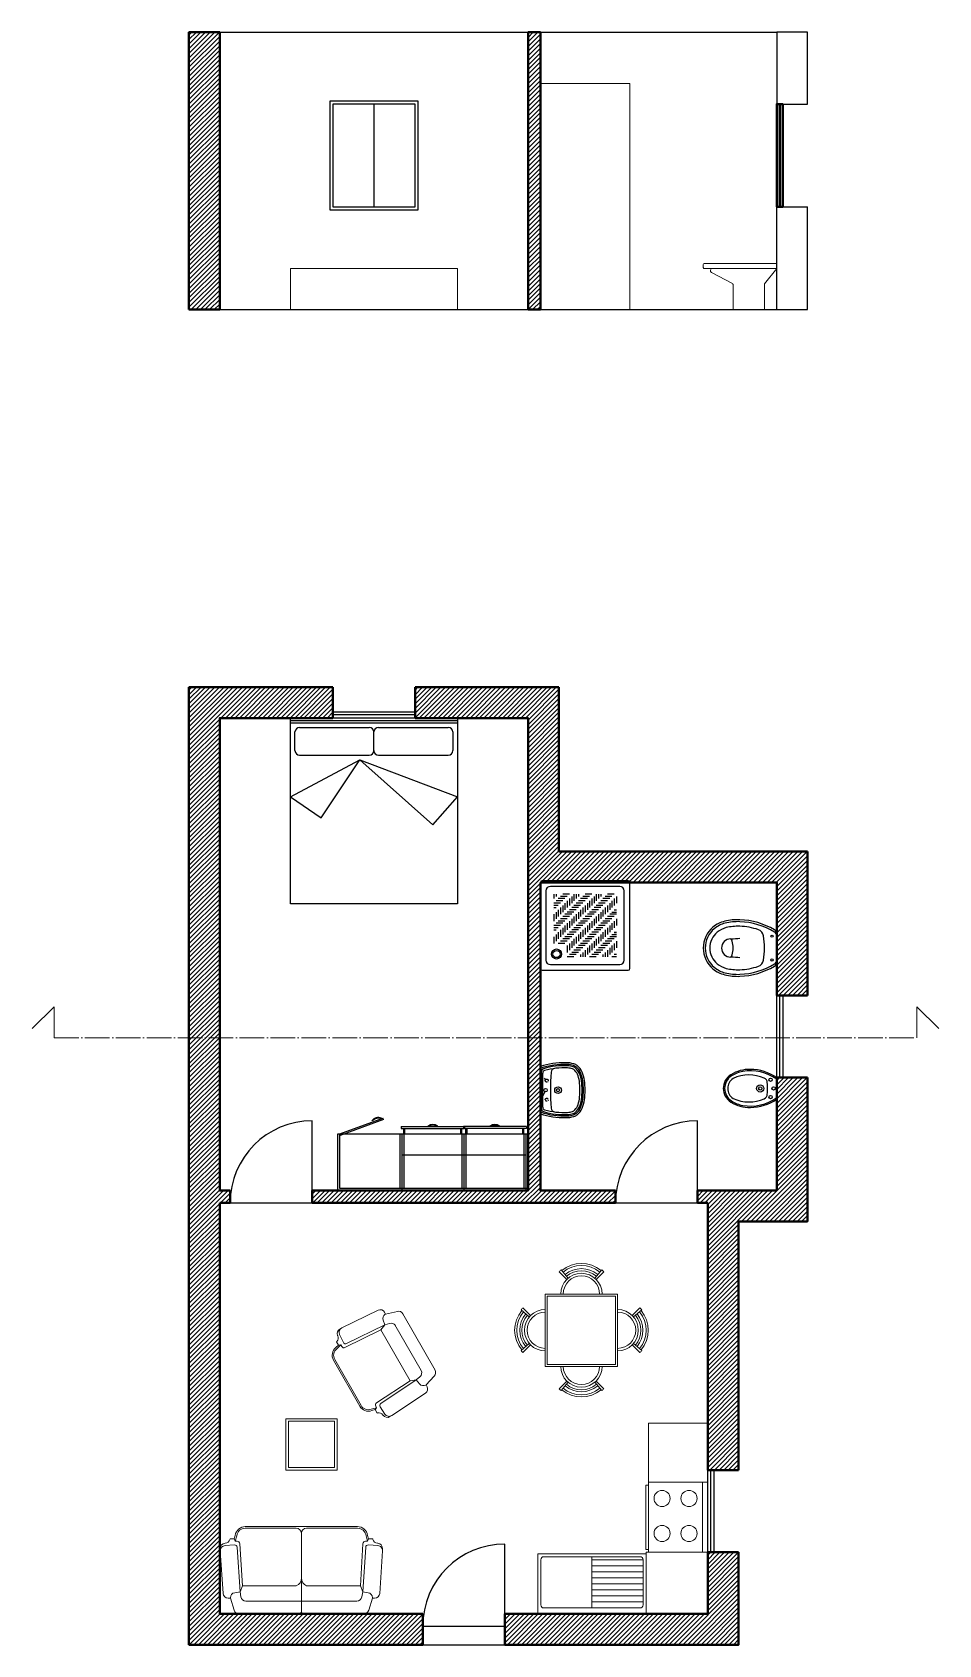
# Model space of a CAD drawing. Header units: millimetres. Extents: x 1534 to 2416, y 1054 to 2623.
import ezdxf

# ---------------------------------------------------------------- set-up
doc = ezdxf.new("R2010")
doc.units = ezdxf.units.MM
doc.linetypes.add('ACAD_ISO04W100', pattern=[30, 24, -3, 0, -3])
doc.linetypes.add('HIDDEN', pattern=[0.375, 0.25, -0.125])
doc.layers.get('0').update_dxf_attribs({"lineweight": 40})
doc.layers.add('arredi', color=7, linetype='Continuous', lineweight=20)
for name, color, linetype in [('arredi bagno', 2, 'Continuous'), ('camera', 6, 'Continuous'), ('finestre', 7, 'Continuous'), ('retini', 7, 'Continuous')]:
    doc.layers.add(name, color=color, linetype=linetype)
pattern_1 = [(45, (0, 0), (-2.245064030267288, 2.245064030267288), [])]

# ---------------------------------------------------------------- blocks, each defined once
blk = doc.blocks.new('A$C387A67F3')
for p, q in [((-0.0612267963888371, 0.4634391381617888), (-0.135473008413328, 0.5376853501863934)), ((-0.04836296208895874, 0.4752266705484089), (-0.1158556611060249, 0.5556613370757759)), ((0.2087520817858604, 0.4752266705482953), (0.2762447808029265, 0.5556613370757759)), ((0.2216159160857387, 0.4634391381617888), (0.295862128110457, 0.5376853501863934)), ((-0.2698054401514582, 0.3220177819245009), (0.4301945598485872, 0.3220177819245009)), ((-0.2698054401514582, -0.3779822180755446), (-0.2698054401514582, 0.3220177819245009)), ((0.4301945598485872, 0.3220177819245009), (0.4301945598485872, -0.3779822180755446)), ((-0.42301432877548, 0.100575303861774), (-0.5034489953027332, 0.1680680028788402)), ((-0.4112267963887462, 0.1134391381617661), (-0.4854730084134644, 0.1876853501863707)), ((-0.2498054401514764, 0.3020177819245191), (-0.2498054401514764, -0.3579822180755627)), ((-0.2498054401514764, 0.3020177819245191), (0.410194559848378, 0.3020177819245191)), ((0.410194559848378, 0.3020177819245191), (0.410194559848378, -0.3579822180755627)), ((0.5716159160858751, 0.1134391381617661), (0.645862128110366, 0.1876853501863707)), ((0.5834034484723816, 0.1005753038618877), (0.6638381149998622, 0.1680680028788402)), ((-0.42301432877548, -0.1565397400129314), (-0.5034489953027332, -0.2240324390298838)), ((-0.4112267963887462, -0.1694035743128097), (-0.4854730084134644, -0.2436497863374143)), ((0.5716159160858751, -0.1694035743128097), (0.645862128110366, -0.2436497863374143)), ((0.5834034484723816, -0.1565397400129314), (0.6638381149998622, -0.2240324390298838)), ((0.4301945598485872, -0.3779822180755446), (-0.2698054401514582, -0.3779822180755446)), ((-0.2498054401514764, -0.3579822180755627), (0.410194559848378, -0.3579822180755627)), ((-0.0612267963888371, -0.5194035743128325), (-0.135473008413328, -0.593649786337437)), ((-0.04836296208895874, -0.5311911066993389), (-0.1158556611060249, -0.6116257732268195)), ((0.2087520817858604, -0.5311911066994526), (0.2762447808029265, -0.6116257732268195)), ((0.2216159160857387, -0.5194035743128325), (0.295862128110457, -0.593649786337437))]:
    blk.add_line(p, q)
for centre, radius, start, end in [((0.08019455984845081, 0.3220177819245009), 0.3050000000000001, 130.0000000000026, 134.9999999999954), ((0.08019455984845081, 0.3220177819245009), 0.2, 0, 180), ((0.08019455984845081, 0.3220177819245009), 0.2950000000000008, 49.99999999999741, 130.0000000000026), ((0.08019455984845081, 0.3220177819245009), 0.2750000000000006, 49.99999999999741, 130.0000000000026), ((0.08019455984845081, 0.3220177819245009), 0.175, 0, 180), ((0.08019455984845081, 0.3220177819245009), 0.2449999999999996, 49.99999999999741, 130.0000000000026), ((0.08019455984845081, 0.3220177819245009), 0.2249999999999994, 49.99999999999741, 130.0000000000026), ((0.08019455984845081, 0.3220177819245009), 0.3050000000000001, 45.0000000000046, 49.99999999999741), ((-0.2698054401514582, -0.02798221807552181), 0.2950000000000008, 139.9999999999974, 220.0000000000026), ((-0.2698054401514582, -0.02798221807552181), 0.3050000000000001, 134.9999999999954, 139.9999999999974), ((-0.2698054401514582, -0.02798221807552181), 0.2, 90, 270), ((0.4301945598485872, -0.02798221807552181), 0.2, 270, 90), ((0.4301945598485872, -0.02798221807552181), 0.3050000000000001, 40.00000000000259, 45.0000000000046), ((0.4301945598485872, -0.02798221807552181), 0.2950000000000008, 319.9999999999974, 40.00000000000259), ((-0.2698054401514582, -0.02798221807552181), 0.2750000000000006, 139.9999999999974, 220.0000000000026), ((-0.2698054401514582, -0.02798221807552181), 0.2449999999999996, 140.0000000000024, 220.0000000000026), ((-0.2698054401514582, -0.02798221807552181), 0.2249999999999994, 140.0000000000024, 220.0000000000026), ((-0.2698054401514582, -0.02798221807552181), 0.175, 90, 270), ((0.4301945598485872, -0.02798221807552181), 0.175, 270, 90), ((0.4301945598485872, -0.02798221807552181), 0.2249999999999994, 320.0000000000024, 40.00000000000259), ((0.4301945598485872, -0.02798221807552181), 0.2449999999999996, 320.0000000000024, 40.00000000000259), ((0.4301945598485872, -0.02798221807552181), 0.2750000000000006, 319.9999999999974, 40.00000000000259), ((-0.2698054401514582, -0.02798221807552181), 0.3050000000000001, 220.0000000000026, 225.0000000000046), ((0.4301945598485872, -0.02798221807552181), 0.3050000000000001, 314.9999999999954, 319.9999999999974), ((0.08019455984845081, -0.3779822180755446), 0.2, 180, 0), ((0.08019455984845081, -0.3779822180755446), 0.175, 180, 0), ((0.08019455984845081, -0.3779822180755446), 0.3050000000000001, 225.0000000000046, 229.9999999999974), ((0.08019455984845081, -0.3779822180755446), 0.2950000000000008, 229.9999999999974, 310.0000000000026), ((0.08019455984845081, -0.3779822180755446), 0.2750000000000006, 229.9999999999974, 310.0000000000026), ((0.08019455984845081, -0.3779822180755446), 0.2449999999999996, 229.9999999999974, 310.0000000000026), ((0.08019455984845081, -0.3779822180755446), 0.2249999999999994, 229.9999999999974, 310.0000000000026), ((0.08019455984845081, -0.3779822180755446), 0.3050000000000001, 310.0000000000026, 314.9999999999954)]:
    blk.add_arc(centre, radius, start, end)

msp = doc.modelspace()

# ---------------------------------------------------------------- hatches: boundary and pattern name
at = {"layer": 'retini'}
h = msp.add_hatch(dxfattribs=at)
h.set_pattern_fill('ANSI31', color=256)
h.set_pattern_definition(pattern_1)
h.paths.add_polyline_path([(1716.644620921505, 2623.28106514817), (1686.644620921505, 2623.28106514817), (1686.644620921505, 2353.28106514817), (1716.644620921505, 2353.28106514817)])
h.paths.add_polyline_path([(2028.644620921505, 2623.28106514817), (2016.644620921505, 2623.28106514817), (2016.644620921505, 2353.28106514817), (2028.644620921505, 2353.28106514817)])
h = msp.add_hatch(dxfattribs=at)
h.set_pattern_fill('GOST_GLASS', color=256, scale=0.2)
h.set_pattern_definition([(45, (-3, 0), (1.697056274847714, -1.776356839400251e-16), [1, -1.4]), (45, (-2.575736, 0), (1.697056274847714, -1.776356839400251e-16), [0.4, -2]), (45, (-3, 0.424264), (1.697056274847714, -1.776356839400251e-16), [0.4, -2])])
h.paths.add_polyline_path([(2264.644620921505, 2553.28106514817), (2261.644620921505, 2553.28106514817), (2261.644620921505, 2453.28106514817), (2264.644620921505, 2453.28106514817)])
h.paths.add_polyline_path([(2261.644620921505, 2553.28106514817), (2258.644620921505, 2553.28106514817), (2258.644620921505, 2453.28106514817), (2261.644620921505, 2453.28106514817)])
h = msp.add_hatch(dxfattribs=at)
h.set_pattern_fill('ANSI31', color=0)
h.set_pattern_definition(pattern_1)
h.paths.add_polyline_path([(1726.644620921505, 1495.740806045646), (1716.644620921505, 1495.740806045646), (1716.644620921505, 1955.740806045646), (1826.644620921505, 1955.740806045646), (1826.644620921505, 1985.740806045646), (1686.644620921505, 1985.740806045646), (1686.644620921505, 1483.740806045646), (1686.644620921506, 1053.740806045646), (1914.144620921504, 1053.740806045646), (1914.144620921505, 1083.740806045646), (1716.644620921505, 1083.740806045646), (1716.644620921505, 1483.740806045646), (1726.644620921505, 1483.740806045646)])
h.paths.add_polyline_path([(2101.644620921505, 1495.740806045646), (2028.644620921505, 1495.740806045646), (2028.644620921505, 1795.740806045646), (2258.644620921505, 1795.740806045646), (2258.644620921505, 1685.740806045646), (2264.644620921505, 1685.740806045646), (2288.644620921505, 1685.740806045646), (2288.644620921507, 1825.740806045646), (2046.644620921505, 1825.740806045647), (2046.644620921505, 1985.740806045646), (1906.644620921505, 1985.740806045646), (1906.644620921505, 1955.740806045646), (2016.644620921505, 1955.740806045646), (2016.644620921505, 1495.740806045646), (1806.644620921505, 1495.740806045646), (1806.644620921505, 1483.740806045646), (2101.644620921505, 1483.740806045646)])
h.paths.add_polyline_path([(2288.644620921505, 1605.740806045647), (2258.644620921505, 1605.740806045646), (2258.644620921505, 1495.740806045646), (2181.644620921505, 1495.740806045646), (2181.644620921505, 1483.740806045646), (2191.644620921505, 1483.740806045646), (2191.644620921505, 1223.740806045646), (2221.644620921505, 1223.740806045646), (2221.644620921505, 1465.740806045646), (2288.644620921505, 1465.740806045646)])
h.paths.add_polyline_path([(2221.644620921504, 1143.740806045647), (2191.644620921505, 1143.740806045646), (2191.644620921505, 1083.740806045646), (1994.144620921505, 1083.740806045646), (1994.144620921504, 1053.740806045648), (2221.644620921506, 1053.740806045646)])

# ---------------------------------------------------------------- linework, layer by layer
msp.add_line((2261.644620921505, 2453.28106514817), (2261.644620921505, 2553.28106514817))
at = {"color": 0}
for p, q in [((1686.644620921505, 1483.740806045646), (1686.644620921505, 1985.740806045646)), ((1686.644620921505, 1985.740806045646), (1826.644620921505, 1985.740806045646)), ((1906.644620921504, 1985.740806045646), (2046.644620921505, 1985.740806045646)), ((2046.644620921505, 1985.740806045646), (2046.644620921505, 1825.740806045647)), ((2288.644620921507, 1825.740806045646), (2046.644620921505, 1825.740806045647)), ((2288.644620921505, 1685.740806045646), (2288.644620921507, 1825.740806045646)), ((1806.644620921505, 1483.740806045646), (1806.644620921505, 1495.740806045646)), ((2181.644620921505, 1483.740806045646), (2181.644620921505, 1495.740806045646)), ((1686.644620921506, 1053.740806045646), (1686.644620921505, 1483.740806045646)), ((2191.644620921505, 1143.740806045646), (2191.644620921505, 1083.740806045646)), ((1994.144620921505, 1053.740806045648), (1994.144620921505, 1083.740806045646)), ((2191.644620921505, 1083.740806045646), (1994.144620921505, 1083.740806045646)), ((1914.144620921505, 1053.740806045646), (1686.644620921506, 1053.740806045646))]:
    msp.add_line(p, q, dxfattribs=at)
for points in [[(1686.644620921505, 2353.28106514817), (1716.644620921505, 2353.28106514817), (1716.644620921505, 2623.28106514817), (1686.644620921505, 2623.28106514817), (1686.644620921505, 2353.28106514817)], [(2016.644620921505, 2353.28106514817), (2028.644620921505, 2353.28106514817), (2028.644620921505, 2623.28106514817), (2016.644620921505, 2623.28106514817), (2016.644620921505, 2353.28106514817)], [(2258.644620921505, 2453.28106514817), (2258.644620921505, 2553.28106514817), (2264.644620921505, 2553.28106514817), (2264.644620921505, 2453.28106514817), (2258.644620921505, 2453.28106514817)]]:
    msp.add_lwpolyline(points)
for points in [[(1726.644620921505, 1495.740806045646), (1716.644620921505, 1495.740806045646), (1716.644620921505, 1955.740806045646), (1826.644620921505, 1955.740806045646)], [(1906.644620921505, 1955.740806045646), (2016.644620921505, 1955.740806045646), (2016.644620921505, 1495.740806045646), (1806.644620921505, 1495.740806045646)], [(2016.644620921505, 1807.740806045646), (2016.644620921505, 1495.740806045646)], [(2028.644620921505, 1795.740806045646), (2028.644620921505, 1495.740806045646), (2101.644620921505, 1495.740806045646)], [(2028.644620921505, 1795.740806045646), (2028.644620921505, 1495.740806045646)], [(2258.644620921505, 1685.740806045646), (2258.644620921505, 1795.740806045646), (2028.644620921505, 1795.740806045646)], [(2181.644620921505, 1495.740806045646), (2258.644620921505, 1495.740806045646), (2258.644620921505, 1605.740806045646)], [(2221.644620921505, 1465.740806045646), (2288.644620921505, 1465.740806045646), (2288.644620921502, 1605.740806045647)], [(1726.644620921505, 1495.740806045646), (1726.644620921505, 1483.740806045646), (1716.644620921505, 1483.740806045646)], [(1726.644620921505, 1495.740806045646), (1716.644620921505, 1495.740806045646)], [(2016.644620921505, 1495.740806045646), (1806.644620921505, 1495.740806045646)], [(2101.644620921505, 1495.740806045646), (2028.644620921505, 1495.740806045646)], [(2203.644620921505, 1495.740806045646), (2181.644620921505, 1495.740806045646)], [(1716.644620921505, 1483.740806045646), (1716.644620921505, 1083.740806045646), (1914.144620921505, 1083.740806045646)], [(1726.644620921505, 1483.740806045646), (1716.644620921505, 1483.740806045646)], [(2028.644620921505, 1483.740806045646), (1806.644620921505, 1483.740806045646)], [(2101.644620921505, 1483.740806045646), (1806.644620921505, 1483.740806045646)], [(2028.644620921505, 1483.740806045646), (2101.644620921505, 1483.740806045646)], [(2181.644620921505, 1483.740806045646), (2191.644620921505, 1483.740806045646)], [(2191.644620921505, 1223.740806045646), (2191.644620921505, 1483.740806045646)], [(2221.644620921505, 1223.740806045646), (2221.644620921505, 1465.740806045646)], [(1994.144620921505, 1053.740806045648), (2221.644620921506, 1053.740806045646), (2221.644620921504, 1143.740806045646)]]:
    msp.add_lwpolyline(points, dxfattribs=at)
at = {"layer": 'arredi'}
for p, q in [((2187.191911246617, 2394.28106514817), (2187.191911246617, 2397.28106514817)), ((2188.191911246617, 2398.28106514817), (2258.644620921505, 2398.28106514817)), ((2188.191911246617, 2393.28106514817), (2196.167486044986, 2393.28106514817)), ((2215.691433695669, 2378.563718495336), (2195.223767757857, 2389.517717254379)), ((2258.644620921505, 2393.28106514817), (2196.167486044986, 2393.28106514817)), ((2246.952649365895, 2378.554157732127), (2258.644620921505, 2393.28106514817)), ((2216.219574552104, 2377.68204454844), (2216.219574552104, 2353.28106514817)), ((2246.73583597572, 2353.28106514817), (2246.73583597572, 2377.932371004872)), ((1555.305658709694, 1674.641978488915), (1534.092455274098, 1653.428775053319)), ((1555.305658709694, 1644.641978488915), (1555.305658709694, 1674.641978488915)), ((2395.187971004925, 1644.641978488915), (2395.187971004925, 1674.641978488915)), ((2395.187971004925, 1674.641978488915), (2416.401174440522, 1653.428775053319))]:
    msp.add_line(p, q, dxfattribs=at)
at = {"layer": 'arredi', "linetype": 'ACAD_ISO04W100'}
msp.add_line((1555.305658709694, 1644.641978488915), (2395.187971004925, 1644.641978488915), dxfattribs=at)
at = {"layer": 'arredi', "color": 0}
for p, q in [((2033.340382472594, 1395.144397909465), (2103.340382472594, 1395.144397909465)), ((2134.022468397291, 1269.46186609854), (2191.644620921505, 1269.46186609854)), ((1796.047808700674, 1118.719243831113), (1796.047808700674, 1086.239265887411))]:
    msp.add_line(p, q, dxfattribs=at)
at = {"layer": 'arredi', "color": 0, "lineweight": 20}
msp.add_line((1796.047808700674, 1118.719243831113), (1796.047808700674, 1162.192445078802), dxfattribs=at)
at = {"layer": 'arredi'}
for points in [[(2028.644620921505, 2353.28106514817), (2115.707337426482, 2353.28106514817), (2115.707337426482, 2573.28106514817), (2028.644620921505, 2573.28106514817)], [(1785.310520950493, 2353.28106514817), (1785.310520950493, 2393.28106514817), (1947.978720892517, 2393.28106514817), (1947.978720892517, 2353.28106514817)]]:
    msp.add_lwpolyline(points, dxfattribs=at)
at = {"layer": 'arredi', "color": 0}
for points in [[(1894.686547706458, 1375.954040023122, 0.3300499803807865), (1889.498049496377, 1378.239802596405), (1878.025287889555, 1375.64265880247), (1877.021725221501, 1377.402559253997, 0.3948674504631499), (1870.805741760118, 1379.32811321221), (1835.362030334941, 1362.130378049969, 0.4142135623730948), (1833.156350611299, 1355.766773839951), (1836.927820456823, 1347.993954477788, 0.4142135623730948), (1840.109622561819, 1346.89111461596), (1877.399567773571, 1364.984665662935), (1873.478127728363, 1360.269317465468), (1838.442539476288, 1343.018278323408, -0.3965416490146976), (1835.322160861679, 1343.975000664157), (1834.405870189722, 1345.581856338086)], [(1894.686547706458, 1375.954040023122), (1926.097646790413, 1320.869879142565, -0.3300499803807865), (1925.42265016953, 1315.240527156836), (1917.345111755937, 1306.689340809301), (1918.348674423991, 1304.929440357773, -0.3948674504631499), (1916.840438181382, 1298.599240370832), (1883.990331197738, 1276.853223598451, -0.4142135623730948), (1877.390434243817, 1278.195550601147), (1872.621524515605, 1285.399591525321, -0.4142135623730948), (1873.292688016953, 1288.699540002314), (1907.853930064257, 1311.578288908936), (1901.798833367974, 1310.604633605357), (1869.110683588336, 1289.237002486454, 0.3965416490146976), (1868.3450468144, 1286.064325278425), (1869.261337486342, 1284.457469604521)], [(1877.723712045113, 1375.470688701089, 0.3694163292236918), (1875.63061998365, 1369.643006837967), (1877.399567773571, 1364.984665662935), (1881.754548298736, 1366.580824696497, -0.3661218080739472), (1887.530436317385, 1364.468407767986), (1887.080384923591, 1365.25764164083)], [(1832.054482873476, 1345.289560583788), (1830.134195915044, 1348.65707712539), (1830.461843892378, 1348.975349578941, 0.3235446207415166), (1831.428205214161, 1354.470340854932), (1831.310016031386, 1354.713923120167, -0.4142135623730948), (1833.515695755079, 1361.077527330215), (1835.362030334941, 1362.130378049969)], [(1917.043535911494, 1306.51737070792, -0.3694163292236918), (1910.962201367342, 1307.68368131733), (1907.853930064257, 1311.578288908936), (1911.445348364706, 1314.513470952044, 0.3661218080739472), (1912.568652088383, 1320.560071354625), (1887.080384923591, 1365.25764164083)], [(1867.812363707591, 1282.582653851566), (1869.732650666023, 1279.215137309964), (1870.173414979952, 1279.335042986645, -0.3235446207415166), (1875.394653011374, 1277.368457939748), (1875.544099663904, 1277.142699881364, 0.4142135623730948), (1882.143996617875, 1275.800372878696), (1883.990331197738, 1276.853223598451)], [(1730.706678563667, 1156.766087283376), (1726.639208564327, 1156.766087283318), (1726.519409462573, 1156.302022162413, -0.3235446207415166), (1722.013160203463, 1152.565162309499), (1721.729712793192, 1152.546285071755, 0.4142135623730948), (1717.075890957782, 1147.228357376293), (1717.075890957782, 1144.998253850553)], [(1796.047808700674, 1086.239265887411, -0.4142135623730951), (1793.549348858851, 1083.740806045646), (1735.310262492825, 1083.740806045646, -0.3300499803807865), (1730.530109134674, 1087.281930346154), (1726.934300597055, 1099.088889247268), (1724.808596921994, 1099.088889247268, -0.3948674504631499), (1719.822722156587, 1103.753756000889), (1717.075890957782, 1144.998253850553, -0.4142135623730948), (1721.729712793192, 1150.316181546014), (1730.774646818925, 1150.918562670001, -0.4142135623730948), (1733.433610666656, 1148.591651752296), (1736.323522044167, 1105.198761920615), (1738.583232338769, 1111.223864305643), (1736.097110272498, 1152.124075081719, 0.3965416490146976), (1733.60325336453, 1154.470945663455), (1731.66240551235, 1154.470945663455)], [(1796.047808700674, 1086.239265887411, 0.4142135623730951), (1798.546268542497, 1083.740806045646), (1856.785354908523, 1083.740806045646, 0.3300499803807865), (1861.565508266674, 1087.281930346154), (1865.161316804264, 1099.088889247268), (1867.287020479354, 1099.088889247268, 0.3948674504631499), (1872.272895244761, 1103.753756000889), (1875.019726443566, 1144.998253850553, 0.4142135623730948), (1870.365904608185, 1150.316181546014), (1861.320970582423, 1150.918562670001, 0.4142135623730948), (1858.662006734692, 1148.591651752296), (1855.772095357181, 1105.198761920615), (1853.512385062579, 1111.223864305643), (1855.99850712885, 1152.124075081719, -0.3965416490146976), (1858.492364036818, 1154.470945663455), (1860.433211888998, 1154.470945663455)], [(1861.388938837652, 1156.766087283376), (1865.456408836992, 1156.766087283376), (1865.576207938775, 1156.302022162413, 0.3235446207415166), (1870.082457197856, 1152.565162309499), (1870.365904608185, 1152.546285071755, -0.4142135623730948), (1875.019726443566, 1147.228357376293), (1875.019726443566, 1144.998253850553)], [(1726.934300597055, 1099.453148987256, -0.3694163292236918), (1731.158163227923, 1104.389907956293), (1736.323522044167, 1105.198761920615), (1737.13219452617, 1100.399715141389, 0.3661218080739472), (1742.059647414393, 1096.233105254762), (1796.047808700674, 1096.233105254762)], [(1865.161316804264, 1099.453148987256, 0.3694163292236918), (1860.937454173425, 1104.389907956293), (1855.772095357181, 1105.198761920615), (1854.963422875178, 1100.399715141389, -0.3661218080739472), (1850.035969986955, 1096.233105254762), (1796.047808700674, 1096.233105254762)]]:
    msp.add_lwpolyline(points, format="xyb", dxfattribs=at)
at = {"layer": 'arredi', "color": 0, "lineweight": 20}
for points in [[(1901.798833367974, 1310.604633605357), (1873.478127728363, 1360.269317465468, 0.6225375340340675)], [(1828.508459018971, 1331.453850217303, -0.3725884569016242), (1830.562075961294, 1341.848050837839), (1834.405870189722, 1345.581856338086), (1832.054482873476, 1345.289560583788), (1829.619955854653, 1342.924696641292, 0.3701783109170585), (1827.267352653478, 1330.746123814703), (1852.858120423711, 1285.868803057962, 0.3701783109170594), (1864.537346904821, 1281.691717145861), (1867.812363707591, 1282.582653851566), (1869.261337486342, 1284.457469604521), (1864.090521723287, 1283.05079909277, -0.3725884569016242), (1854.099226789203, 1286.576529460562), (1828.508459018971, 1331.453850217303, -0.4142135623731054)], [(1796.047808700674, 1162.192445078802, 0.4142135623731021), (1791.050889017028, 1167.189364762448), (1741.474451365964, 1167.189364762448, 0.3725884569016242), (1733.067825743139, 1159.915114273022), (1731.66240551235, 1154.470945663455), (1730.706678563667, 1156.766087283376), (1731.596823384458, 1160.214236374358, -0.3701783109170585), (1741.474451365964, 1168.688440667577), (1850.621166035413, 1168.688440667577, -0.3701783109170594), (1860.49879401689, 1160.214236374358), (1861.388938837652, 1156.766087283376), (1860.433211888998, 1154.470945663455), (1859.02779165818, 1159.915114273022, 0.3725884569016242), (1850.621166035413, 1167.189364762448), (1801.04472838432, 1167.189364762448, 0.4142135623731054), (1796.047808700674, 1162.192445078802)], [(1796.047808700674, 1118.719243831113, -0.3249358518977203), (1791.050889017028, 1111.223864305643), (1738.583232338769, 1111.223864305643)], [(1853.512385062579, 1111.223864305643), (1801.04472838432, 1111.223864305643, -0.3249358518977576), (1796.047808700674, 1118.719243831113, -0.2971753282318528)]]:
    msp.add_lwpolyline(points, format="xyb", dxfattribs=at)
at = {"layer": 'arredi', "color": 0}
msp.add_lwpolyline([(1780.906073496591, 1273.731208223371), (1830.875270333056, 1273.731208223371), (1830.875270333056, 1223.762011386907), (1780.906073496591, 1223.762011386907)], close=True, dxfattribs=at)
at = {"layer": 'arredi', "color": 0, "lineweight": 20}
msp.add_lwpolyline([(1783.404533338444, 1271.232748381548), (1828.376810491203, 1271.232748381548), (1828.376810491203, 1226.26047122873), (1783.404533338444, 1226.26047122873)], close=True, dxfattribs=at)
at = {"layer": 'arredi', "color": 0}
for points in [[(2134.022468397291, 1269.46186609854), (2134.02246839729, 1211.839713574326), (2191.644620921505, 1211.839713574324)], [(2134.022468397292, 1209.220524823203), (2131.403279646169, 1209.220524823203), (2131.403279646167, 1146.359994796771), (2134.022468397291, 1146.359994796771)], [(2191.644620921506, 1211.839713574324), (2134.022468397292, 1211.839713574326), (2134.02246839729, 1143.740806045648), (2191.644620921505, 1143.740806045646)], [(2186.406243419318, 1211.839713574325), (2186.406243419317, 1143.740806045647)], [(2131.644620921505, 1083.740806045646), (2131.644620921505, 1142.360885828933), (2026.128477311619, 1142.360885828933), (2026.128477311619, 1083.740806045646)], [(2078.886549116562, 1089.60281402399), (2078.886549116562, 1139.429881839776)], [(2128.713616932318, 1136.498877850619), (2078.886549116562, 1136.498877850619)], [(2128.713616932318, 1130.636869872275), (2078.886549116562, 1130.636869872275)], [(2191.644620921505, 1083.740806045646), (2191.644620921505, 1143.740806045646), (2131.644620921505, 1143.740806045646), (2131.644620921505, 1083.740806045646), (2191.644620921505, 1083.740806045646)], [(2128.713616932318, 1124.774861893961), (2078.886549116562, 1124.774861893961)], [(2128.713616932318, 1118.912853915647), (2078.886549116562, 1118.912853915647)], [(2128.713616932318, 1113.050845937304), (2078.886549116562, 1113.050845937304)], [(2128.713616932318, 1107.188837958961), (2078.886549116562, 1107.188837958961)], [(2128.713616932318, 1101.326829980647), (2078.886549116562, 1101.326829980647)], [(2128.713616932318, 1095.464822002304), (2078.886549116562, 1095.464822002304)]]:
    msp.add_lwpolyline(points, dxfattribs=at)
msp.add_lwpolyline([(2128.713616932318, 1092.533818013147), (2128.713616932318, 1136.498877850619, 0.4142135623730951), (2125.782612943191, 1139.429881839776), (2031.990485289933, 1139.429881839776, 0.4142135623730943), (2029.059481300746, 1136.498877850619), (2029.059481300746, 1092.533818013147, 0.4142135623730951), (2031.990485289933, 1089.60281402399), (2125.782612943191, 1089.60281402399, 0.4142135623730951)], format="xyb", close=True, dxfattribs=at)
for centre in [(2147.118412152791, 1196.124581067674), (2173.310299663789, 1196.124581067673), (2147.11841215279, 1162.075127303364), (2173.310299663789, 1162.075127303363)]:
    msp.add_circle(centre, 7.857566253304669, dxfattribs=at)
at = {"layer": 'arredi'}
for centre, radius, start, end in [((2188.191911246617, 2397.28106514817), 1, 90, 180), ((2188.191911246617, 2394.28106514817), 0.9999999999995453, 179.9999999999739, 270.000000000026), ((2196.167486044986, 2391.28106514817), 2, 90, 241.8449546089167), ((2215.219574552104, 2377.68204454844), 1, 0, 61.84495460891655), ((2247.73583597572, 2377.932371004872), 1, 141.5532715185547, 180)]:
    msp.add_arc(centre, radius, start, end, dxfattribs=at)
at = {"layer": 'arredi bagno', "color": 0}
for p, q in [((1785.310520950493, 1774.998361665634), (1785.310520950493, 1955.740806045646)), ((1947.978720892517, 1955.740806045646), (1785.310520950493, 1955.740806045646)), ((1785.310520950493, 1953.481525490897), (1947.978720892517, 1953.481525490897)), ((1785.310520950493, 1951.222244936141), (1947.978720892517, 1951.222244936141)), ((1794.347643169517, 1946.703683826642), (1862.126059812, 1946.703683826642)), ((1871.163182030997, 1946.703683826642), (1938.941598673506, 1946.703683826642)), ((1947.978720892517, 1955.740806045646), (1947.978720892517, 1774.998361665634)), ((1789.829082060005, 1924.110878279141), (1789.829082060005, 1942.185122717143)), ((1866.644620921511, 1924.110878279141), (1866.644620921511, 1942.185122717143)), ((1943.460159783018, 1942.185122717143), (1943.460159783018, 1924.110878279141)), ((1785.310520950493, 1878.925267184146), (1853.088937593002, 1915.073756060144)), ((1794.347643169517, 1919.592317169642), (1862.126059812, 1919.592317169642)), ((1815.330027283515, 1858.787181685742), (1853.088937593002, 1915.073756060144)), ((1853.088937593002, 1915.073756060144), (1947.978720892517, 1878.925267184146)), ((1853.088937593002, 1915.073756060144), (1923.927449085907, 1851.939167567793)), ((1871.163182030997, 1919.592317169642), (1938.941598673506, 1919.592317169642)), ((1785.310520950493, 1878.925267184146), (1815.330027283515, 1858.787181685742)), ((1923.927449085907, 1851.939167567793), (1947.978720892517, 1878.925267184146)), ((1947.978720892517, 1774.998361665634), (1785.310520950493, 1774.998361665634))]:
    msp.add_line(p, q, dxfattribs=at)
at = {"layer": 'arredi bagno', "color": 0, "linetype": 'Continuous'}
for p, q in [((2028.644620921489, 1795.740806045646), (2028.644620921489, 1711.91478711542)), ((2114.103614246511, 1797.373780440371), (2030.277595316249, 1797.373780440371)), ((2105.93874227271, 1791.930532457861), (2038.44246728998, 1791.930532457861)), ((2115.736588641201, 1711.91478711542), (2115.736588641201, 1795.740806045646)), ((2034.087868904, 1787.575934071881), (2034.087868904, 1720.07965908915)), ((2041.708416079535, 1784.30998528243), (2041.708416079535, 1779.95538689645)), ((2048.240313658436, 1775.60078851047), (2041.708416079535, 1775.60078851047)), ((2043.885715272455, 1784.30998528243), (2043.885715272455, 1782.13268608944)), ((2050.417612851496, 1777.77808770346), (2043.885715272455, 1777.77808770346)), ((2052.594912044416, 1779.95538689645), (2046.063014465515, 1779.95538689645)), ((2054.772211237476, 1782.13268608944), (2048.240313658436, 1782.13268608944)), ((2056.949510430396, 1784.30998528243), (2050.417612851496, 1784.30998528243)), ((2052.594912044416, 1775.60078851047), (2052.594912044416, 1769.068890931429)), ((2054.772211237476, 1777.77808770346), (2054.772211237476, 1771.246190124489)), ((2056.949510430396, 1779.95538689645), (2056.949510430396, 1773.423489317479)), ((2059.126809623456, 1782.13268608944), (2059.126809623456, 1775.60078851047)), ((2061.304108816377, 1784.30998528243), (2061.304108816377, 1777.77808770346)), ((2063.481408009437, 1784.30998528243), (2063.481408009437, 1779.95538689645)), ((2070.013305588338, 1775.60078851047), (2063.481408009437, 1775.60078851047)), ((2065.658707202357, 1784.30998528243), (2065.658707202357, 1782.13268608944)), ((2072.190604781397, 1777.77808770346), (2065.658707202357, 1777.77808770346)), ((2074.367903974318, 1779.95538689645), (2067.836006395417, 1779.95538689645)), ((2076.545203167378, 1782.13268608944), (2070.013305588338, 1782.13268608944)), ((2078.722502360298, 1784.30998528243), (2072.190604781397, 1784.30998528243)), ((2074.367903974318, 1775.60078851047), (2074.367903974318, 1769.068890931429)), ((2076.545203167378, 1777.77808770346), (2076.545203167378, 1771.246190124489)), ((2078.722502360298, 1779.95538689645), (2078.722502360298, 1773.423489317479)), ((2080.899801553358, 1782.13268608944), (2080.899801553358, 1775.60078851047)), ((2083.077100746279, 1784.30998528243), (2083.077100746279, 1777.77808770346)), ((2085.254399939338, 1784.30998528243), (2085.254399939338, 1779.95538689645)), ((2091.786297518344, 1775.60078851047), (2085.254399939338, 1775.60078851047)), ((2087.431699132259, 1784.30998528243), (2087.431699132259, 1782.13268608944)), ((2093.963596711299, 1777.77808770346), (2087.431699132259, 1777.77808770346)), ((2096.140895904324, 1779.95538689645), (2089.608998325319, 1779.95538689645)), ((2098.318195097279, 1782.13268608944), (2091.786297518344, 1782.13268608944)), ((2100.495494290305, 1784.30998528243), (2093.963596711299, 1784.30998528243)), ((2096.140895904324, 1775.60078851047), (2096.140895904324, 1769.068890931429)), ((2098.318195097279, 1777.77808770346), (2098.318195097279, 1771.246190124489)), ((2100.495494290305, 1779.95538689645), (2100.495494290305, 1773.423489317479)), ((2102.67279348326, 1782.13268608944), (2102.67279348326, 1775.60078851047)), ((2110.293340658691, 1720.07965908915), (2110.293340658691, 1787.575934071881)), ((2046.063014465515, 1773.423489317479), (2041.708416079535, 1773.423489317479)), ((2041.708416079535, 1771.246190124489), (2043.885715272455, 1771.246190124489)), ((2041.708416079535, 1764.714292545449), (2041.708416079535, 1758.182394966478)), ((2043.885715272455, 1766.891591738439), (2043.885715272455, 1760.359694159469)), ((2046.063014465515, 1769.068890931429), (2046.063014465515, 1762.536993352459)), ((2052.594912044416, 1758.182394966478), (2046.063014465515, 1758.182394966478)), ((2048.240313658436, 1771.246190124489), (2048.240313658436, 1764.714292545449)), ((2054.772211237476, 1760.359694159469), (2048.240313658436, 1760.359694159469)), ((2050.417612851496, 1773.423489317479), (2050.417612851496, 1766.891591738439)), ((2056.949510430396, 1762.536993352459), (2050.417612851496, 1762.536993352459)), ((2059.126809623456, 1764.714292545449), (2052.594912044416, 1764.714292545449)), ((2061.304108816377, 1766.891591738439), (2054.772211237476, 1766.891591738439)), ((2063.481408009437, 1769.068890931429), (2056.949510430396, 1769.068890931429)), ((2056.949510430396, 1758.182394966478), (2056.949510430396, 1751.650497387508)), ((2065.658707202357, 1771.246190124489), (2059.126809623456, 1771.246190124489)), ((2059.126809623456, 1760.359694159469), (2059.126809623456, 1753.827796580498)), ((2067.836006395417, 1773.423489317479), (2061.304108816377, 1773.423489317479)), ((2061.304108816377, 1762.536993352459), (2061.304108816377, 1756.005095773488)), ((2063.481408009437, 1764.714292545449), (2063.481408009437, 1758.182394966478)), ((2065.658707202357, 1766.891591738439), (2065.658707202357, 1760.359694159469)), ((2067.836006395417, 1769.068890931429), (2067.836006395417, 1762.536993352459)), ((2074.367903974318, 1758.182394966478), (2067.836006395417, 1758.182394966478)), ((2070.013305588338, 1771.246190124489), (2070.013305588338, 1764.714292545449)), ((2076.545203167378, 1760.359694159469), (2070.013305588338, 1760.359694159469)), ((2072.190604781397, 1773.423489317479), (2072.190604781397, 1766.891591738439)), ((2078.722502360298, 1762.536993352459), (2072.190604781397, 1762.536993352459)), ((2080.899801553358, 1764.714292545449), (2074.367903974318, 1764.714292545449)), ((2083.077100746279, 1766.891591738439), (2076.545203167378, 1766.891591738439)), ((2085.254399939338, 1769.068890931429), (2078.722502360298, 1769.068890931429)), ((2078.722502360298, 1758.182394966478), (2078.722502360298, 1751.650497387508)), ((2087.431699132259, 1771.246190124489), (2080.899801553358, 1771.246190124489)), ((2080.899801553358, 1760.359694159469), (2080.899801553358, 1753.827796580498)), ((2089.608998325319, 1773.423489317479), (2083.077100746279, 1773.423489317479)), ((2083.077100746279, 1762.536993352459), (2083.077100746279, 1756.005095773488)), ((2085.254399939338, 1764.714292545449), (2085.254399939338, 1758.182394966478)), ((2087.431699132259, 1766.891591738439), (2087.431699132259, 1760.359694159469)), ((2089.608998325319, 1769.068890931429), (2089.608998325319, 1762.536993352459)), ((2096.140895904324, 1758.182394966478), (2089.608998325319, 1758.182394966478)), ((2091.786297518344, 1771.246190124489), (2091.786297518344, 1764.714292545449)), ((2098.318195097279, 1760.359694159469), (2091.786297518344, 1760.359694159469)), ((2093.963596711299, 1773.423489317479), (2093.963596711299, 1766.891591738439)), ((2100.495494290305, 1762.536993352459), (2093.963596711299, 1762.536993352459)), ((2102.67279348326, 1764.714292545449), (2096.140895904324, 1764.714292545449)), ((2098.318195097279, 1766.891591738439), (2102.67279348326, 1766.891591738439)), ((2100.495494290305, 1769.068890931429), (2102.67279348326, 1769.068890931429)), ((2100.495494290305, 1758.182394966478), (2100.495494290305, 1751.650497387508)), ((2102.67279348326, 1760.359694159469), (2102.67279348326, 1753.827796580498)), ((2048.240313658436, 1753.827796580498), (2041.708416079535, 1753.827796580498)), ((2046.063014465515, 1751.650497387508), (2041.708416079535, 1751.650497387508)), ((2041.708416079535, 1749.473198194518), (2043.885715272455, 1749.473198194518)), ((2041.708416079535, 1742.941300615547), (2041.708416079535, 1736.409403036577)), ((2050.417612851496, 1756.005095773488), (2043.885715272455, 1756.005095773488)), ((2043.885715272455, 1745.118599808537), (2043.885715272455, 1738.586702229567)), ((2046.063014465515, 1747.295899001527), (2046.063014465515, 1740.764001422557)), ((2048.240313658436, 1749.473198194518), (2048.240313658436, 1742.941300615547)), ((2050.417612851496, 1751.650497387508), (2050.417612851496, 1745.118599808537)), ((2052.594912044416, 1753.827796580498), (2052.594912044416, 1747.295899001527)), ((2059.126809623456, 1742.941300615547), (2052.594912044416, 1742.941300615547)), ((2054.772211237476, 1756.005095773488), (2054.772211237476, 1749.473198194518)), ((2061.304108816377, 1745.118599808537), (2054.772211237476, 1745.118599808537)), ((2063.481408009437, 1747.295899001527), (2056.949510430396, 1747.295899001527)), ((2065.658707202357, 1749.473198194518), (2059.126809623456, 1749.473198194518)), ((2067.836006395417, 1751.650497387508), (2061.304108816377, 1751.650497387508)), ((2070.013305588338, 1753.827796580498), (2063.481408009437, 1753.827796580498)), ((2063.481408009437, 1742.941300615547), (2063.481408009437, 1736.409403036577)), ((2072.190604781397, 1756.005095773488), (2065.658707202357, 1756.005095773488)), ((2065.658707202357, 1745.118599808537), (2065.658707202357, 1738.586702229567)), ((2067.836006395417, 1747.295899001527), (2067.836006395417, 1740.764001422557)), ((2070.013305588338, 1749.473198194518), (2070.013305588338, 1742.941300615547)), ((2072.190604781397, 1751.650497387508), (2072.190604781397, 1745.118599808537)), ((2074.367903974318, 1753.827796580498), (2074.367903974318, 1747.295899001527)), ((2080.899801553358, 1742.941300615547), (2074.367903974318, 1742.941300615547)), ((2076.545203167378, 1756.005095773488), (2076.545203167378, 1749.473198194518)), ((2083.077100746279, 1745.118599808537), (2076.545203167378, 1745.118599808537)), ((2085.254399939338, 1747.295899001527), (2078.722502360298, 1747.295899001527)), ((2087.431699132259, 1749.473198194518), (2080.899801553358, 1749.473198194518)), ((2089.608998325319, 1751.650497387508), (2083.077100746279, 1751.650497387508)), ((2091.786297518344, 1753.827796580498), (2085.254399939338, 1753.827796580498)), ((2085.254399939338, 1742.941300615547), (2085.254399939338, 1736.409403036577)), ((2093.963596711299, 1756.005095773488), (2087.431699132259, 1756.005095773488)), ((2087.431699132259, 1745.118599808537), (2087.431699132259, 1738.586702229567)), ((2089.608998325319, 1747.295899001527), (2089.608998325319, 1740.764001422557)), ((2091.786297518344, 1749.473198194518), (2091.786297518344, 1742.941300615547)), ((2093.963596711299, 1751.650497387508), (2093.963596711299, 1745.118599808537)), ((2096.140895904324, 1753.827796580498), (2096.140895904324, 1747.295899001527)), ((2102.67279348326, 1742.941300615547), (2096.140895904324, 1742.941300615547)), ((2098.318195097279, 1756.005095773488), (2098.318195097279, 1749.473198194518)), ((2098.318195097279, 1745.118599808537), (2102.67279348326, 1745.118599808537)), ((2100.495494290305, 1747.295899001527), (2102.67279348326, 1747.295899001527)), ((2102.67279348326, 1745.118599808537), (2100.495494290305, 1745.118599808537)), ((2258.644620921557, 1745.793821534349), (2258.644620921557, 1718.051392957471)), ((2052.594912044416, 1736.409403036577), (2046.063014465515, 1736.409403036577)), ((2054.772211237476, 1738.586702229567), (2048.240313658436, 1738.586702229567)), ((2056.949510430396, 1740.764001422557), (2050.417612851496, 1740.764001422557)), ((2054.772211237476, 1734.232103843586), (2054.772211237476, 1727.700206264616)), ((2056.949510430396, 1736.409403036577), (2056.949510430396, 1729.877505457606)), ((2059.126809623456, 1738.586702229567), (2059.126809623456, 1732.054804650596)), ((2065.658707202357, 1727.700206264616), (2059.126809623456, 1727.700206264616)), ((2061.304108816377, 1740.764001422557), (2061.304108816377, 1734.232103843586)), ((2067.836006395417, 1729.877505457606), (2061.304108816377, 1729.877505457606)), ((2070.013305588338, 1732.054804650596), (2063.481408009437, 1732.054804650596)), ((2072.190604781397, 1734.232103843586), (2065.658707202357, 1734.232103843586)), ((2074.367903974318, 1736.409403036577), (2067.836006395417, 1736.409403036577)), ((2076.545203167378, 1738.586702229567), (2070.013305588338, 1738.586702229567)), ((2070.013305588338, 1727.700206264616), (2070.013305588338, 1723.345607878636)), ((2078.722502360298, 1740.764001422557), (2072.190604781397, 1740.764001422557)), ((2072.190604781397, 1729.877505457606), (2072.190604781397, 1723.345607878636)), ((2074.367903974318, 1732.054804650596), (2074.367903974318, 1725.522907071626)), ((2076.545203167378, 1734.232103843586), (2076.545203167378, 1727.700206264616)), ((2078.722502360298, 1736.409403036577), (2078.722502360298, 1729.877505457606)), ((2080.899801553358, 1738.586702229567), (2080.899801553358, 1732.054804650596)), ((2087.431699132259, 1727.700206264616), (2080.899801553358, 1727.700206264616)), ((2083.077100746279, 1740.764001422557), (2083.077100746279, 1734.232103843586)), ((2089.608998325319, 1729.877505457606), (2083.077100746279, 1729.877505457606)), ((2091.786297518344, 1732.054804650596), (2085.254399939338, 1732.054804650596)), ((2093.963596711299, 1734.232103843586), (2087.431699132259, 1734.232103843586)), ((2096.140895904324, 1736.409403036577), (2089.608998325319, 1736.409403036577)), ((2098.318195097279, 1738.586702229567), (2091.786297518344, 1738.586702229567)), ((2091.786297518344, 1727.700206264616), (2091.786297518344, 1723.345607878636)), ((2100.495494290305, 1740.764001422557), (2093.963596711299, 1740.764001422557)), ((2093.963596711299, 1729.877505457606), (2093.963596711299, 1723.345607878636)), ((2096.140895904324, 1732.054804650596), (2096.140895904324, 1725.522907071626)), ((2098.318195097279, 1734.232103843586), (2098.318195097279, 1727.700206264616)), ((2100.495494290305, 1736.409403036577), (2100.495494290305, 1729.877505457606)), ((2102.67279348326, 1738.586702229567), (2102.67279348326, 1732.054804650596)), ((2038.44246728998, 1715.725060703135), (2105.93874227271, 1715.725060703135)), ((2061.304108816377, 1723.345607878636), (2054.772211237476, 1723.345607878636)), ((2063.481408009437, 1725.522907071626), (2056.949510430396, 1725.522907071626)), ((2067.836006395417, 1725.522907071626), (2067.836006395417, 1723.345607878636)), ((2083.077100746279, 1723.345607878636), (2076.545203167378, 1723.345607878636)), ((2085.254399939338, 1725.522907071626), (2078.722502360298, 1725.522907071626)), ((2089.608998325319, 1725.522907071626), (2089.608998325319, 1723.345607878636)), ((2102.67279348326, 1723.345607878636), (2098.318195097279, 1723.345607878636)), ((2102.67279348326, 1725.522907071626), (2100.495494290305, 1725.522907071626)), ((2030.277595316249, 1710.28181272066), (2114.103614246511, 1710.28181272066)), ((2028.644620921505, 1570.558694924557), (2028.644620921505, 1616.534303787843)), ((2029.898501163245, 1575.030013063291), (2029.898501163245, 1612.062985649109)), ((2030.985197372748, 1576.880660228237), (2030.985197372748, 1610.212338484163)), ((2033.767472120364, 1604.051248095939), (2032.785559623836, 1605.093277684073)), ((2258.644620921505, 1605.740806045646), (2258.644620921505, 1584.757726510371)), ((2033.044261742775, 1592.032329915915), (2031.195976036468, 1588.083719543336))]:
    msp.add_line(p, q, dxfattribs=at)
at = {"layer": 'arredi bagno', "color": 0, "linetype": 'Continuous', "const_width": 0.05443247982481182}
for points in [[(2046.063014465515, 1784.337201522356, 1), (2046.063014465515, 1784.282769042505, 1)], [(2067.836006395417, 1784.337201522356, 1), (2067.836006395417, 1784.282769042505, 1)], [(2089.608998325319, 1784.337201522356, 1), (2089.608998325319, 1784.282769042505, 1)], [(2041.708416079535, 1769.096107171355, 1), (2041.708416079535, 1769.041674691574, 1)], [(2102.67279348326, 1771.273406364345, 1), (2102.67279348326, 1771.218973884564, 1)], [(2041.708416079535, 1747.323115241453, 1), (2041.708416079535, 1747.268682761637, 1)], [(2102.67279348326, 1749.500414434443, 1), (2102.67279348326, 1749.445981954627, 1)], [(2102.67279348326, 1727.727422504541, 1), (2102.67279348326, 1727.672990024691, 1)], [(2065.658707202357, 1723.372824118561, 1), (2065.658707202357, 1723.31839163871, 1)], [(2087.431699132259, 1723.372824118561, 1), (2087.431699132259, 1723.31839163871, 1)]]:
    msp.add_lwpolyline(points, format="xyb", close=True, dxfattribs=at)
at = {"layer": 'arredi bagno', "color": 0, "linetype": 'Continuous'}
for points in [[(2028.644620921505, 1570.558694924557, 0.08685266551420859), (2052.979185612799, 1566.797054199365, 0.06872813089506041), (2061.362419923577, 1567.954851168246, 0.1107722072560969), (2064.581981737937, 1569.693383375046, 0.1075200977006994), (2069.279628755218, 1575.99217597204, 0.07598642994690837), (2071.578409198394, 1584.14239754325, 0.02833773296988903), (2072.20534931925, 1593.5464993562, 0.02833773296988903), (2071.578409198394, 1602.95060116915, 0.07598642994690837), (2069.279628755218, 1611.10082274036, 0.1075200977006994), (2064.581981737937, 1617.399615337354, 0.1107722072560969), (2061.362419923577, 1619.138147544154, 0.06872813089506041), (2052.979185612799, 1620.295944513035, 0.08685266551420859), (2028.644620921505, 1616.534303787843)], [(2028.644620921505, 1572.334477438513, 0.09808227562030618), (2055.253961074151, 1568.557461549944, 0.0492024952385339), (2060.909272122996, 1569.564107870605, 0.1107722072560973), (2063.484921574432, 1570.954933636045, 0.1075200977006998), (2067.757616274567, 1576.68393320693, 0.0759864299469086), (2069.91924648192, 1584.347894851157, 0.02828690677553002), (2070.533425252287, 1593.5464993562, 0.02828690677552935), (2069.91924648192, 1602.745103861243, 0.07598642994690852), (2067.757616274567, 1610.40906550547, 0.1075200977006991), (2063.484921574432, 1616.138065076355, 0.1107722072560969), (2060.909272122996, 1617.528890841795, 0.04920249523853742), (2055.253961074151, 1618.535537162456, 0.09808227562030465), (2028.644620921505, 1614.758521273887, 0.09924399100562249)], [(2258.644620921505, 1605.740806045646, 0.1529330386974446), (2233.165167200101, 1613.734360154306, 0.1498770770109408), (2214.060195937388, 1608.586699046336, 0.5528557744450117), (2214.060195937388, 1581.911833509682, 0.1498770770109408), (2233.165167200101, 1576.76417240174, 0.1529330386974446), (2258.644620921505, 1584.757726510371)], [(2258.644620921505, 1604.171628270265, 0.2000462712410467), (2225.600079047449, 1611.816614426726, 0.09074452225706586), (2214.750984953031, 1607.486658936187, 0.5528557744450117), (2214.750984953031, 1583.01187361983, 0.09074452225706799), (2225.600079047449, 1578.681918129291, 0.2000462712410454), (2258.644620921505, 1586.326904285753, 0.1896255847341953)]]:
    msp.add_lwpolyline(points, format="xyb", dxfattribs=at)
for centre, radius in [((2254.178826566821, 1743.459242662151), 1.116448588670909), ((2044.43004007072, 1726.067231869856), 4.898923184233063), ((2044.43004007072, 1726.067231869856), 3.538111188612768), ((2254.178826566821, 1720.385971829668), 1.116448588670909), ((2252.64945534001, 1603.742417518481), 1.59871082173317), ((2033.753021906318, 1593.5464993562), 1.625400313348601), ((2045.827424234054, 1593.5464993562), 3.250800626697201), ((2045.827424234054, 1593.5464993562), 1.578960304395783), ((2242.657512704186, 1595.249266278023), 3.497179922541309), ((2242.657512704186, 1595.249266278023), 1.698630248091493), ((2252.64945534001, 1586.756115037536), 1.59871082173317), ((2255.647038130714, 1595.249266278023), 1.59871082173317)]:
    msp.add_circle(centre, radius, dxfattribs=at)
at = {"layer": 'arredi bagno', "color": 0, "linetype": 'HIDDEN'}
for centre in [(2034.914022130148, 1602.834501146755), (2034.914022130148, 1584.258497565645)]:
    msp.add_circle(centre, 1.486080286490149, dxfattribs=at)
at = {"layer": 'arredi bagno', "color": 0}
for centre, start, end in [((1794.347643169517, 1942.185122717143), 90, 180), ((1862.126059812, 1942.185122717143), 0, 90), ((1871.163182030997, 1942.185122717143), 90, 180), ((1938.941598673506, 1942.185122717143), 0, 90), ((1794.347643169517, 1924.110878279141), 180, 270), ((1862.126059812, 1924.110878279141), 270, 0), ((1871.163182030997, 1924.110878279141), 180, 270), ((1938.941598673506, 1924.110878279141), 270, 0)]:
    msp.add_arc(centre, 4.518561109500318, start, end, dxfattribs=at)
at = {"layer": 'arredi bagno', "color": 0, "linetype": 'Continuous'}
for centre, radius, start, end in [((2030.277595316249, 1795.740806045646), 1.632974394744354, 90, 180), ((2038.44246728998, 1787.575934071881), 4.354598385984946, 90, 180), ((2105.93874227271, 1787.575934071881), 4.354598385984946, 0, 90), ((2114.103614246511, 1795.740806045646), 1.632974394744354, 0, 90), ((2214.638971546317, 1730.790597949323), 27.97383294761224, 103.6608248268925, 130.0908279641673), ((2220.804824601563, 1705.421882287951), 54.08110163298143, 87.76036146464602, 103.6608248268925), ((2220.1133659275, 1687.741581248753), 71.77491863027667, 59.59529117226565, 87.76036146464602), ((2213.686040876138, 1731.92260724591), 26.49412962952104, 130.0908279641673, 229.9091720358327), ((2213.686040876138, 1731.92260724591), 24.5589520758248, 130.0908279641673, 229.9091720358327), ((2213.686040876138, 1731.92260724591), 20.09315772114116, 130.0908279641673, 229.9091720358327), ((2214.638971546317, 1730.790597949323), 26.03865539391608, 103.6608248268925, 130.0908279641673), ((2214.638971546317, 1730.790597949323), 21.57286103923245, 103.6608248268925, 130.0908279641673), ((2220.804824601563, 1705.421882287951), 52.14592407928561, 87.76036146464602, 103.6608248268925), ((2220.804824601563, 1705.421882287951), 47.68012972460206, 87.76036146464602, 103.6608248268925), ((2220.1133659275, 1687.741581248753), 65.3739467218966, 71.47135351659104, 87.76036146464602), ((2220.1133659275, 1687.741581248753), 69.83974107658034, 58.59486096784025, 87.76036146464602), ((2238.522593056071, 1742.669680021124), 7.442990591139396, 8.1988603973306, 71.47135351659104), ((2163.932565649294, 1731.92260724591), 82.80327032642577, 351.8011396026694, 8.1988603973306), ((2254.178826566821, 1745.793821534349), 4.465794354683637, 0, 59.59529117226565), ((2254.178826566821, 1743.538510388473), 4.465794354683637, 0, 58.59486096784025), ((2213.98667737471, 1731.92260724591), 8.931588709367274, 90, 270), ((2213.98667737471, 1794.815877741037), 53.96168178576087, 270, 279.5272833830662), ((2213.554503727506, 1738.189125130662), 1.968791059591708, 12.68038349309143, 77.31961650691), ((2185.703313128433, 1731.92260724591), 30.51626142367152, 347.3196165069085, 12.68038349309143), ((2030.277595316249, 1711.91478711542), 1.632974394744354, 180, 270), ((2038.44246728998, 1720.07965908915), 4.354598385984946, 180, 270), ((2105.93874227271, 1720.07965908915), 4.354598385984946, 270, 0), ((2114.103614246511, 1711.91478711542), 1.632974394744354, 270, 0), ((2214.638971546317, 1733.054616542455), 27.9738329476124, 229.9091720358327, 256.3391751731075), ((2214.638971546317, 1733.054616542455), 26.0386553939162, 229.9091720358327, 256.3391751731075), ((2214.638971546317, 1733.054616542455), 21.5728610392325, 229.9091720358327, 256.3391751731075), ((2220.804824601563, 1758.423332203827), 47.68012972460178, 256.3391751731075, 272.2396385353539), ((2213.554503727506, 1725.656089361116), 1.968791059591708, 282.68038349309, 347.3196165069085), ((2213.98667737471, 1669.029336750742), 53.96168178576087, 80.47271661693387, 90), ((2220.1133659275, 1776.103633243026), 65.37394672189687, 272.2396385353539, 288.528646483409), ((2220.1133659275, 1776.103633243026), 69.83974107658045, 272.2396385353539, 301.4051390321598), ((2220.1133659275, 1776.103633243026), 71.77491863027667, 272.2396385353539, 300.4047088277343), ((2238.522593056071, 1721.175534470654), 7.442990591139396, 288.528646483409, 351.8011396026694), ((2254.178826566821, 1718.051392957471), 4.465794354683637, 300.4047088277343, 0), ((2254.178826566821, 1720.306704103305), 4.465794354683637, 301.4051390321598, 0), ((2220.804824601563, 1758.423332203827), 54.08110163298143, 256.3391751731075, 272.2396385353539), ((2220.804824601563, 1758.423332203827), 52.14592407928554, 256.3391751731075, 272.2396385353539), ((2051.469810066293, 1548.893341542725), 68.49108108541022, 86.90329616073028, 106.8187975602394), ((2052.979185612799, 1589.366898550428), 28.00332539854877, 74.27340336548298, 85.51335912868164), ((2032.406261646697, 1612.062985649109), 2.507760483452126, 107.4991395109486, 180), ((2033.492957856199, 1610.212338484163), 2.507760483452126, 107.0307270682618, 180), ((2051.467449709728, 1548.75808275163), 66.5365275246135, 86.93151952855347, 106.3308545100147), ((2272.9771180245, 1593.5464993562), 234.5104352094884, 175.7460102571027, 184.2539897428973), ((2043.280839957252, 1610.631964499373), 4.179600805753544, 97.46114908058883, 175.7460102571027), ((2052.979185612799, 1589.366898550428), 25.91352499567252, 74.27340336548298, 85.46278587713464), ((2059.096680920643, 1611.09186403236), 3.343680644602828, 48.9893630722127, 74.27340336548298), ((2059.096680920643, 1611.09186403236), 5.433481047479596, 48.9893630722127, 74.27340336548298), ((2052.454500145176, 1603.453773460767), 13.46588361794646, 24.44187629918859, 48.9893630722127), ((2052.454500145176, 1603.453773460767), 15.55568402082329, 24.44187629918859, 48.9893630722127), ((2043.769118299052, 1599.506252789268), 23.00625977745946, 7.060471028504405, 24.44187629918859), ((1988.994015885036, 1592.72202603776), 78.1998968843374, 0.6040892407354687, 7.060471028504405), ((2043.769118299052, 1599.506252789268), 25.09606018033633, 7.060471028504405, 24.44187629918859), ((1988.994015885036, 1592.72202603776), 80.28969728721384, 0.5883653068468798, 7.060471028504405), ((2222.435665129901, 1595.249266278023), 11.45261058134174, 122.1274697275846, 180), ((2231.767882805389, 1572.406813199889), 36.01107435084894, 65.73074849810668, 115.358359734903), ((2244.515871215829, 1600.680925168791), 4.995971317916156, 2.95355518281985, 65.73074849810668), ((2139.240906423291, 1595.249266278023), 110.410966125947, 0, 2.95355518281985), ((1988.994015884977, 1594.37097267464), 78.19989688434327, 352.9395289714956, 359.3959107592646), ((1988.994015885036, 1594.37097267464), 80.28969728721758, 352.9395289714956, 359.4116346931531), ((2222.435665129901, 1595.249266278023), 11.45261058134174, 180, 237.8725302723527), ((2231.767882805389, 1618.091719356128), 36.01107435084894, 244.641640265097, 294.2692515018931), ((2244.515871215829, 1589.817607387226), 4.995971317916156, 294.2692515018931, 357.0464448171801), ((2139.240906423291, 1595.249266278023), 110.410966125947, 357.0464448171801, 0), ((2032.406261646697, 1575.030013063291), 2.507760483452126, 180, 252.5008604890513), ((2033.492957856199, 1576.880660228237), 2.507760483452126, 180, 252.9692729317382), ((2051.469810066293, 1638.199657169675), 68.49108108541022, 253.1812024397606, 273.0967038392698), ((2051.467449709728, 1638.33491596077), 66.53652752461348, 253.6691454899854, 273.0684804714465), ((2043.280839957252, 1576.461034213027), 4.179600805753544, 184.2539897428973, 262.5388509194112), ((2052.979185612799, 1597.726100161972), 25.91352499567144, 274.5372141228654, 285.7265966344629), ((2052.979185612799, 1597.726100161972), 28.0033253985484, 274.4866408713184, 285.7265966344629), ((2059.096680920643, 1576.00113468004), 3.343680644602839, 285.7265966344629, 311.0106369277873), ((2059.096680920643, 1576.00113468004), 5.433481047479586, 285.7265966344629, 311.0106369277873), ((2052.454500145176, 1583.639225251633), 13.46588361794644, 311.0106369277873, 335.5581237008114), ((2052.454500145176, 1583.639225251633), 15.55568402082318, 311.0106369277873, 335.5581237008114), ((2043.769118299052, 1587.586745923132), 23.00625977745901, 335.5581237008114, 352.9395289714956), ((2043.769118299052, 1587.586745923132), 25.09606018033606, 335.5581237008114, 352.9395289714956)]:
    msp.add_arc(centre, radius, start, end, dxfattribs=at)
for points in [[(2033.970263278532, 1604.242339764236), (2033.564680962138, 1603.860156427641), (2034.914022130148, 1602.834501146755)], [(2032.791900169409, 1592.150456609854), (2033.29662331617, 1591.914203222006), (2033.753021906318, 1593.5464993562)]]:
    msp.add_solid(points, dxfattribs=at)
at = {"layer": 'camera', "color": 0}
for p, q in [((1833.434164660334, 1551.010999554573), (1875.422826192857, 1566.375606313531)), ((1875.820186712512, 1564.892636665368), (1833.831525179989, 1549.528029906408)), ((1865.508582068587, 1564.077695010811), (1864.585357985076, 1563.830317863172)), ((1874.076363733379, 1566.373425188796), (1873.153139650518, 1566.126048041387)), ((1875.820186712512, 1564.892636665368), (1875.422826192857, 1566.375606313531)), ((1893.310207628436, 1558.163764552487), (1954.721533749506, 1558.163764552487)), ((1893.310207628436, 1558.163764552487), (1893.310207628436, 1556.116720348454)), ((1893.310207628436, 1556.116720348454), (1954.721533749506, 1556.116720348454)), ((1895.869012883444, 1551.010999554573), (1895.869012883444, 1556.116720348454)), ((1896.892534985482, 1551.010999554573), (1896.892534985482, 1556.116720348454)), ((1920.058756503377, 1558.507961584185), (1919.10296460043, 1558.507961584185)), ((1928.928776779749, 1558.507961584185), (1927.972984877734, 1558.507961584185)), ((1951.139206392369, 1551.010999554573), (1951.139206392369, 1556.116720348454)), ((1952.16272849441, 1551.010999554573), (1952.16272849441, 1556.116720348454)), ((2015.109337768443, 1558.163764552487), (1953.698011647468, 1558.163764552487)), ((1953.698011647468, 1558.163764552487), (1953.698011647468, 1556.116720348454)), ((2015.109337768443, 1556.116720348454), (1953.698011647468, 1556.116720348454)), ((1954.721533749506, 1558.163764552487), (1954.721533749506, 1556.116720348454)), ((1956.256816902473, 1551.010999554573), (1956.256816902473, 1556.116720348454)), ((1957.280339004514, 1551.010999554573), (1957.280339004514, 1556.116720348454)), ((1979.490768617039, 1558.507961584185), (1980.446560519149, 1558.507961584185)), ((1988.360788893506, 1558.507961584185), (1989.316580796358, 1558.507961584185)), ((2011.527010411401, 1551.010999554573), (2011.527010411401, 1556.116720348454)), ((2012.550532513347, 1551.010999554573), (2012.550532513347, 1556.116720348454)), ((2015.109337768443, 1558.163764552487), (2015.109337768443, 1556.116720348454)), ((1831.387120456346, 1551.010999554573), (2016.644620921505, 1551.010999554573)), ((1831.387120456346, 1495.740806045647), (1831.387120456346, 1551.010999554573)), ((1833.434164660334, 1497.78785024968), (1833.434164660334, 1551.010999554573)), ((1891.774924475378, 1551.010999554573), (1891.774924475378, 1497.78785024968)), ((1893.821968679362, 1551.010999554573), (1893.821968679362, 1495.740806045647)), ((1893.821968679362, 1551.010999554573), (1893.821968679362, 1530.540557514224)), ((1895.869012883444, 1551.010999554573), (1895.869012883444, 1497.78785024968)), ((1952.16272849441, 1551.010999554573), (1952.16272849441, 1497.78785024968)), ((1954.209772698394, 1551.010999554573), (1954.209772698394, 1495.740806045647)), ((1956.256816902473, 1551.010999554573), (1956.256816902473, 1497.78785024968)), ((2012.550532513347, 1551.010999554573), (2012.550532513347, 1497.78785024968)), ((2014.597576717426, 1551.010999554573), (2014.597576717426, 1495.740806045647)), ((2014.597576717426, 1551.010999554573), (2014.597576717426, 1530.540557514224)), ((2016.644620921505, 1551.010999554573), (2016.644620921505, 1495.740806045647)), ((1893.821968679362, 1530.540557514224), (2014.597576717426, 1530.540557514224)), ((2016.644620921505, 1495.740806045646), (1831.387120456346, 1495.740806045647)), ((2016.644620921505, 1497.78785024968), (1833.434164660334, 1497.78785024968))]:
    msp.add_line(p, q, dxfattribs=at)
for centre, radius, start, end in [((1871.13846380247, 1558.355805503175), 8.538939127731718, 69.87562810401705, 140.124371891165), ((1871.13846380247, 1558.355805503175), 8.027178076723109, 75.46438054497419, 134.535619456035), ((1924.015870690555, 1551.523920119201), 8.538939127731718, 54.87562811658911, 125.1243719046922), ((1924.015870690555, 1551.523920119201), 8.027178076723109, 60.46438055114248, 119.5356194488575), ((1984.403674706328, 1551.523920119201), 8.538939127731718, 54.87562809530786, 125.1243718834109), ((1984.403674706328, 1551.523920119201), 8.027178076723109, 60.46438055114248, 119.5356194488575)]:
    msp.add_arc(centre, radius, start, end, dxfattribs=at)
at = {"layer": 'finestre'}
for p, q in [((1716.644620921505, 2623.28106514817), (2258.644620921505, 2623.28106514817)), ((1866.644620921505, 2553.28106514817), (1866.644620921505, 2453.28106514817))]:
    msp.add_line(p, q, dxfattribs=at)
at = {"layer": 'finestre', "color": 0}
for p, q in [((1826.644620921505, 1961.740806045646), (1906.644620921505, 1961.740806045646)), ((1906.644620921505, 1958.740806045646), (1826.644620921505, 1958.740806045646)), ((1906.644620921505, 1955.740806045646), (1826.644620921505, 1955.740806045646)), ((2258.644620921505, 1605.740806045646), (2258.644620921505, 1685.740806045646)), ((2258.644620921505, 1685.740806045646), (2264.644620921505, 1685.740806045646)), ((2261.644620921505, 1605.740806045646), (2261.644620921505, 1685.740806045646)), ((2264.644620921505, 1685.740806045646), (2264.644620921505, 1605.740806045646)), ((2264.644620921505, 1605.740806045646), (2261.644620921505, 1605.740806045646)), ((2191.644620921505, 1143.740806045646), (2191.644620921505, 1223.740806045646)), ((2194.644620921505, 1143.740806045646), (2194.644620921505, 1223.740806045646)), ((2197.644620921505, 1223.740806045646), (2197.644620921505, 1143.740806045646)), ((1914.144620921505, 1053.740806045646), (1994.144620921505, 1053.740806045647))]:
    msp.add_line(p, q, dxfattribs=at)
at = {"layer": 'finestre', "color": 0, "lineweight": 40}
for p, q in [((2191.644620921505, 1223.740806045646), (2221.644620921505, 1223.740806045646)), ((2191.644620921505, 1143.740806045646), (2221.644620921504, 1143.740806045647))]:
    msp.add_line(p, q, dxfattribs=at)
at = {"layer": 'finestre'}
for points in [[(2288.644620921507, 2553.28106514817), (2288.644620921507, 2623.28106514817), (2258.644620921505, 2623.28106514817), (2258.644620921505, 2553.28106514817)], [(1909.644620921505, 2556.28106514817), (1823.644620921505, 2556.28106514817), (1823.644620921505, 2450.28106514817), (1909.644620921505, 2450.28106514817)]]:
    msp.add_lwpolyline(points, close=True, dxfattribs=at)
for points in [[(1906.644620921505, 2553.28106514817), (1826.644620921505, 2553.28106514817), (1826.644620921505, 2453.28106514817), (1906.644620921505, 2453.28106514817), (1906.644620921505, 2553.28106514817)], [(2028.644620921505, 2353.28106514817), (2258.644620921505, 2353.28106514817), (2264.644620921505, 2353.28106514817), (2288.644620921507, 2353.28106514817), (2288.644620921507, 2453.28106514817)], [(2258.644620921505, 2353.28106514817), (2258.644620921505, 2453.28106514817), (2288.644620921507, 2453.28106514817)], [(1716.644620921505, 2353.28106514817), (2016.644620921505, 2353.28106514817)]]:
    msp.add_lwpolyline(points, dxfattribs=at)
at = {"layer": 'finestre', "color": 0, "lineweight": 40}
for points in [[(1826.644620921505, 1955.740806045646), (1826.644620921505, 1985.740806045646)], [(1906.644620921504, 1985.740806045646), (1906.644620921505, 1955.740806045646)], [(2258.644620921505, 1685.740806045646), (2288.644620921505, 1685.740806045646)], [(2288.644620921505, 1605.740806045647), (2258.644620921505, 1605.740806045646)], [(2101.644620921505, 1495.740806045646), (2101.644620921505, 1483.740806045646)], [(1914.144620921505, 1083.740806045646), (1914.144620921504, 1053.740806045646)]]:
    msp.add_lwpolyline(points, dxfattribs=at)
at = {"layer": 'finestre', "color": 0}
for points in [[(1716.644620921505, 1483.740806045646), (1806.644620921505, 1483.740806045646), (1806.644620921505, 1563.740806045646)], [(2101.644620921505, 1483.740806045646), (2181.644620921505, 1483.740806045646), (2181.644620921505, 1563.740806045646)], [(1806.644620921505, 1483.740806045646), (1806.644620921505, 1495.740806045646)], [(2181.644620921505, 1483.740806045646), (2181.644620921505, 1495.740806045646)], [(1914.144620921505, 1071.740806045646), (1994.144620921505, 1071.740806045646), (1994.144620921505, 1151.740806045646)], [(1994.144620921505, 1071.740806045646), (1994.144620921505, 1083.740806045646)]]:
    msp.add_lwpolyline(points, dxfattribs=at)
for centre in [(1806.644620921505, 1483.740806045646), (2181.644620921505, 1483.740806045646), (1994.144620921505, 1071.740806045646)]:
    msp.add_arc(centre, 80, 90, 180, dxfattribs=at)

# ---------------------------------------------------------------- block references
at = {"layer": 'arredi', "color": 0, "xscale": 100.7340818296416, "yscale": 100.7340818296416, "zscale": 100.7340818296416}
msp.add_blockref('A$C387A67F3', (2060.518985758845, 1362.706232314459), dxfattribs=at)

doc.saveas('drawing.dxf')
